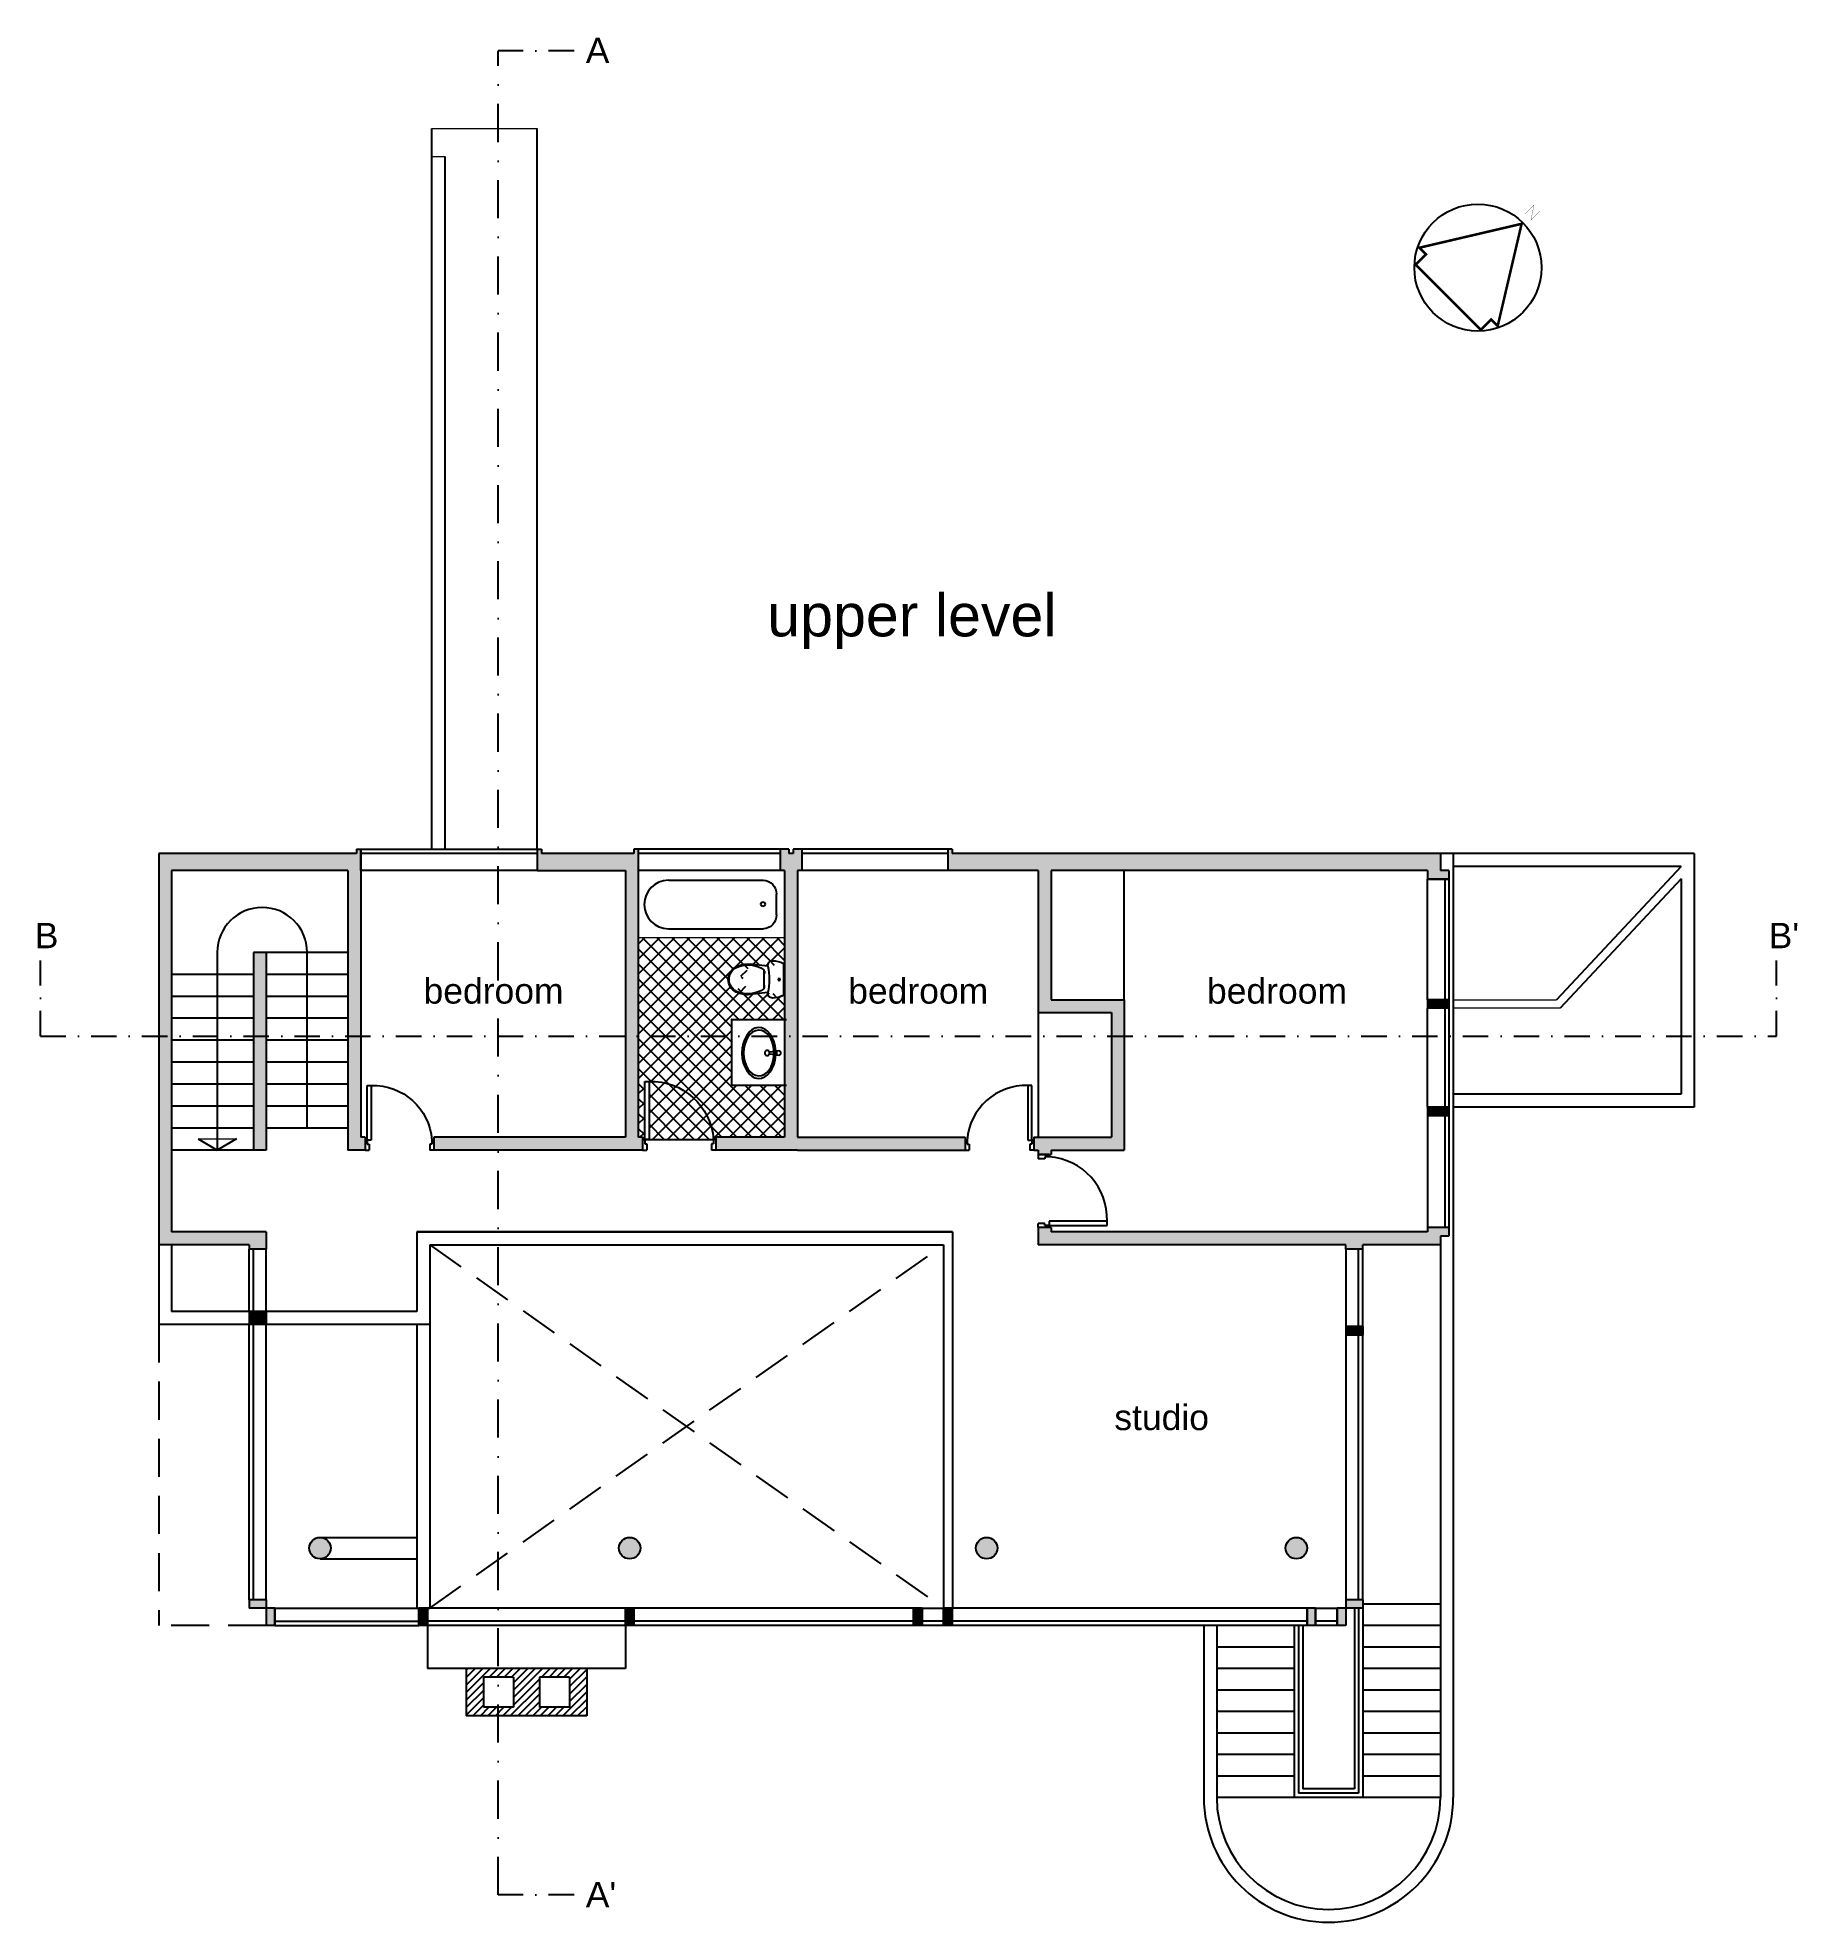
# Model space of a CAD drawing. Header units: millimetres. Extents: x -1430 to 19354, y 420 to 22678.
import ezdxf

# ---------------------------------------------------------------- set-up
doc = ezdxf.new("R2010")
doc.units = ezdxf.units.MM
doc.header["$LTSCALE"] = 30
doc.linetypes.add('ceco.net dash', pattern=[0.75, 0.5, -0.25])
doc.linetypes.add('ceco.net dash-dot', pattern=[1, 0.5, -0.25, 0, -0.25])
for name, color, linetype in [('ceco.net 441 Smith House upper level', 7, 'Continuous'), ('ceco.net Smith House glasses', 151, 'Continuous'), ('ceco.net Smith House hatches', 255, 'Continuous'), ('ceco.net Smith House section lines', 255, 'ceco.net dash-dot'), ('ceco.net Smith House text', 7, 'Continuous')]:
    doc.layers.add(name, color=color, linetype=linetype)
doc.styles.add('ceco.net', font='arial.ttf', dxfattribs={"height": 300})

msp = doc.modelspace()

# ---------------------------------------------------------------- texts
at = {"layer": 'ceco.net Smith House section lines', "ltscale": 30, "char_height": 300, "width": 378.9155426621437, "attachment_point": 1, "style": 'ceco.net'}
for s, insert in [('A', (5044.033686819021, 22677.96048062108)), ('B', (-1464.207032618579, 12223.97501896694)), ("B'", (19015.93894708389, 12223.97501896694)), ("A'", (5044.033686819021, 897.0566511638463))]:
    msp.add_mtext(s, dxfattribs=dict(at, insert=insert))
at = {"layer": 'ceco.net Smith House text', "ltscale": 30, "style": 'ceco.net'}
for s, insert, char_height, width, attachment_point in [('upper level', (7187.477704795543, 16107.16035931371), 500, 4195.78792309761, 1), ('bedroom', (3954.594599964563, 11569.97193844058), 300, 2163.260346755385, 2), ('bedroom', (8970.789963158313, 11569.97193844058), 300, 2163.260346755385, 2), ('bedroom', (13208.41769166524, 11569.97193844058), 300, 2163.260346755385, 2), ('studio', (11846.16090725595, 6532.838382391259), 300, 2728.085107833147, 2)]:
    msp.add_mtext(s, dxfattribs=dict(at, insert=insert, char_height=char_height, width=width, attachment_point=attachment_point))

# ---------------------------------------------------------------- hatches: boundary and pattern name
at = {"layer": 'ceco.net 441 Smith House upper level', "ltscale": 30}
for points in [[(1270.000000002328, 8573.097528647631), (152.3999999933876, 8573.097528645769), (152.3999999933876, 12840.29752855562), (2235.199999617878, 12840.29752855562), (2235.199999602977, 9538.297528553754), (2438.3999141776, 9538.297528553754), (2438.3999141776, 9657.82700201869), (2438.400000008289, 9690.69752855599), (2387.599999996368, 9690.697528552264), (2387.599999996368, 12840.29752855375), (2387.599999236409, 13094.29752855562), (2336.799999597017, 13094.29752855375), (2336.799999611918, 13043.49752864614), (2.328306436538696e-09, 13043.49752864614), (2.328306436538696e-09, 8420.697528554127), (1066.799999611918, 8420.697528554127), (1066.79999964172, 8369.897528551519), (1270.000000002328, 8369.897528553382)], [(5664.199999617878, 13094.29752855189), (5613.399999993388, 13094.29752855375), (5613.399999993388, 13043.497528648), (4521.199999617878, 13043.49752864614), (4521.199999617878, 13094.29752855189), (4470.399999993388, 13094.29752855748), (4470.400000008289, 12840.29752855375), (5511.799999626819, 12840.29752855375), (5511.799999626819, 9690.697528552264), (3251.199999617878, 9690.697528554127), (3251.199999617878, 9538.297528555617), (5715.000000017229, 9538.297528555617), (5714.999999987427, 9690.697528554127), (5664.199999617878, 9690.697528554127)], [(7391.399999993387, 9690.697528554125), (6578.599999996368, 9690.697528554125), (6578.599999996368, 9538.297528553754), (7543.799999626819, 9538.297528553754), (9525.000000002328, 9538.297528553756), (9525.000000002326, 9690.697528554127), (7543.799999626818, 9690.697528554125), (7543.799999626818, 12840.29752855375), (7594.599999996368, 12840.29752855376), (7594.599999996368, 13094.29752855375), (7493.000000002328, 13094.29752855375), (7493.000000002328, 13043.497528648), (7442.199999617879, 13043.497528648), (7442.199999617879, 13094.29752855375), (7340.599999996367, 13094.29752855375), (7340.599999996369, 12840.29752855375), (7391.399999993387, 12840.29752855375)], [(15138.39999999339, 13043.497528648), (9372.599999981467, 13043.49752864614), (9372.600000011269, 13094.29752855189), (9321.799999626819, 13094.29752855189), (9321.799999611918, 12840.29752855375), (10388.59999999637, 12840.29752855375), (10388.60000001127, 11163.89752855338), (11252.19999961788, 11163.89752855524), (11252.19999961788, 9690.69752855599), (10337.79999962682, 9690.697528554127), (10337.79999962682, 9538.297528553754), (10388.59999999637, 9538.297528551891), (10388.59999999637, 9487.497594369575), (10515.60003526742, 9487.497594371438), (10541.00000001723, 9487.497528648004), (10541.00000000233, 9538.297528555617), (11404.59999999637, 9538.297528553754), (11404.59999999637, 11316.29752855375), (10540.99999998743, 11316.29752855375), (10541.00000000233, 12840.29752855375), (14986.00000000233, 12840.29752855562), (14986.00000000233, 12738.69752855599), (15240.00000000233, 12738.69752855413), (15240.00000000233, 12840.29752855375), (15138.39999997849, 12840.29752855375)], [(1117.599999996368, 9538.297528553754), (1270.000000002328, 9538.297528553754), (1270.000000002328, 11875.09752864763), (1117.599999996368, 11875.09752864763)], [(15240.00000001723, 11316.29752855375), (14986.00000000233, 11316.29752855562), (14986.00000000233, 11214.69752855599), (15240.00000000233, 11214.69752855413)], [(15240.00000000233, 10046.29752855375), (14986.00000000233, 10046.29752855375), (14986.00000000233, 9944.697528554127), (15240.00000000233, 9944.697528554127)], [(14020.79999962682, 8420.697528554127), (14020.79999962682, 8369.89752855338), (14224.00000000233, 8369.89752855338), (14224.00000000232, 8420.697528554127), (15138.39999999339, 8420.697528554127), (15138.39999999339, 8522.297528553754), (15240.00000000233, 8522.297528553754), (15240.00000000233, 8623.897528553382), (14986.00000000233, 8623.897528553382), (14986.00000000233, 8573.097528647631), (10541.00000000233, 8573.097528647631), (10541.00000000233, 8623.897528553382), (10388.59999999637, 8623.897528553382), (10388.59999999637, 8420.697528554127)], [(1066.799999626819, 7633.297528553753), (1066.799999626819, 7480.897528553381), (1270.000000002328, 7480.897528553382), (1270.000000002328, 7633.297528553754)], [(14224.00000000233, 7455.497528649867), (14020.79999962682, 7455.497528649867), (14020.79999961192, 7353.897528553382), (14223.99999998743, 7353.897528553382)], [(3175.000000002328, 4128.097528649494), (3073.399999993388, 4128.097528651357), (3073.399999993388, 3924.897528553382), (3175.000000002328, 3924.897528551519)], [(5613.399999993388, 4128.097528645769), (5511.799999626819, 4128.097528643906), (5511.799999626819, 3924.897528553382), (5613.399999993388, 3924.897528553382)], [(9017.000000002328, 4128.097528647631), (8915.399999993388, 4128.097528645769), (8915.399999993388, 3924.897528553382), (9017.000000002328, 3924.897528551519)], [(9372.599999996368, 4128.097528647631), (9271.000000002328, 4128.097528647631), (9271.000000002328, 3924.897528553382), (9372.599999996368, 3924.897528553382)]]:
    msp.add_hatch(color=256, dxfattribs=at).paths.add_polyline_path(points)
h = msp.add_hatch(color=256, dxfattribs=at)
h.paths.add_polyline_path([(1270.000000002328, 4229.697528554127), (1066.799999611918, 4229.697528554127), (1066.799999626819, 4128.097528647631), (1270.000000002328, 4128.097528649494)])
h.paths.add_polyline_path([(1371.600000011269, 4128.097528649494), (1270.000000002328, 4128.097528647631), (1270.000000002328, 3924.897528553382), (1371.599999996368, 3924.897528553382)])
h.paths.add_polyline_path([(1778.000000002328, 4839.297528553754, 1), (2032.000000002328, 4839.297528553754, 1)])
h.paths.add_polyline_path([(5435.599999996368, 4839.297528553754, 1), (5689.599999996368, 4839.297528553754, 1)])
h = msp.add_hatch(color=256, dxfattribs=at)
h.paths.add_polyline_path([(9906.000000002328, 4839.297528553754, 1), (9652.000000002328, 4839.297528553754, 1)])
h.paths.add_polyline_path([(13309.59999999637, 4839.297528553754, 1), (13563.59999999637, 4839.297528553754, 1)])
h = msp.add_hatch(color=256, dxfattribs=at)
h.paths.add_polyline_path([(13665.19999961788, 4128.097528649494), (13563.59999999637, 4128.097528647631), (13563.59999999637, 3924.897528551519), (13665.19999963278, 3924.897528555244)])
h.paths.add_polyline_path([(14020.79999962682, 4128.097528647631), (13919.19999960298, 4128.097528645769), (13919.19999961788, 3924.897528553382), (14020.79999962682, 3924.897528553382)])
h.paths.add_polyline_path([(14224.00000000233, 4229.697528554127), (14020.79999962682, 4229.697528554127), (14020.79999961192, 4128.097528645769), (14224.00000000233, 4128.097528647631)])
at = {"layer": 'ceco.net 441 Smith House upper level'}
h = msp.add_hatch(dxfattribs=at)
h.set_pattern_fill('ANSI31', color=256, scale=500, style=0)
h.set_pattern_definition([(45, (70706238.90841341, 15255751.61175616), (-44.19417382415921, 44.19417382415922), [])])
h.paths.add_polyline_path([(5054.599999996368, 2858.097528647632), (5054.599999996368, 3416.897528553382), (3632.199999617878, 3416.897528553381), (3632.199999617878, 2858.097528647632)])
h.paths.add_polyline_path([(4495.799999626819, 3315.297528553755), (4851.399999993388, 3315.297528553754), (4851.399999993388, 2959.697528554126), (4495.799999626818, 2959.697528554126)], flags=16)
h.paths.add_polyline_path([(4191.000000002328, 2959.697528554127), (3835.399999993387, 2959.697528554127), (3835.399999993388, 3315.297528553754), (4191.000000002328, 3315.297528553754)], flags=16)
at = {"layer": 'ceco.net Smith House hatches', "ltscale": 30}
h = msp.add_hatch(dxfattribs=at)
h.set_pattern_fill('ANSI37', color=256, scale=1000, style=0)
h.set_pattern_definition([(45, (70706238.90841341, 15255751.61175616), (-88.38834764831843, 88.38834764831844), []), (135, (70706238.90841341, 15255751.61175616), (-88.38834764831844, -88.38834764831843), [])])
h.paths.add_polyline_path([(7391.399999978486, 12045.44773549028), (5664.199999617878, 12045.44773549028), (5664.199999617878, 9690.69752855599), (5715.000000017229, 9690.697528554127), (5715.000000017229, 9665.297512015328), (5740.400022970978, 9665.297512015328), (5740.400022970978, 10351.09751197696), (5791.200022967998, 10351.09751197509), (5791.200022967998, 9665.29751201719), (6553.200022923294, 9665.297512015328), (6578.600000011269, 9665.29751201719), (6578.599999996368, 9690.697528554127), (7391.399999993388, 9690.69752855599), (7391.399999993388, 10305.56275530718), (6773.392812761012, 10305.56275530905, -0.4142135623730951), (6763.392812761012, 10315.56275530905), (6763.392812761012, 11073.80035745725, -0.4142135623730951), (6773.392812761012, 11083.80035745725), (7391.399999993388, 11083.80035745539)])
edge = h.paths.add_edge_path(flags=16)
edge.add_ellipse((6894.038846957032, 11555.83761934005), major_axis=(4.380234523522835e-11, 166.8935919452861), ratio=0.9963002114165121, start_angle=26.37477966649931, end_angle=153.6254143287667)
edge.add_ellipse((6952.904576482717, 11436.69701891206), major_axis=(1.236522482398019e-09, 299.8816473324159), ratio=0.9963002114165264, start_angle=353.8833848394845, end_angle=386.3761102016435)
edge.add_line((6984.922593923751, 11734.85379451141), (7196.367448809091, 11712.11333606765))
edge.add_ellipse((7248.256390395109, 11722.69275099598), major_axis=(8.736645885651009e-11, -53.1452438544157), ratio=0.9963002114165447, start_angle=180.0020358900258, end_angle=281.48177781352797, ccw=False)
edge.add_ellipse((7248.256879942957, 11488.5175218489), major_axis=(1.370316402373891e-09, 287.3204729787576), ratio=0.9963002114164333, start_angle=333.10156190421424, end_angle=360.00047456055364, ccw=False)
edge.add_line((7377.762726026122, 11744.7527534347), (7377.762726026122, 11366.92323620431))
edge.add_ellipse((7248.256879942957, 11623.15846779011), major_axis=(1.347894706743541e-09, -287.3204729787614), ratio=0.9963002114164282, start_angle=359.9995254394509, end_angle=386.89843809579, ccw=False)
edge.add_ellipse((7248.256390395109, 11388.98323862813), major_axis=(8.756056089071252e-11, 53.1452438544157), ratio=0.9963002114165446, start_angle=78.51822218647231, end_angle=179.9979641099744, ccw=False)
edge.add_line((7196.367448809091, 11399.56265356578), (6984.739469619934, 11376.8025004901))
edge.add_ellipse((6952.904576482717, 11674.97694773041), major_axis=(1.226904077531574e-09, -299.8816473324158), ratio=0.9963002114165255, start_angle=333.62388979835833, end_angle=366.1166151605174, ccw=False)
edge = h.paths.add_edge_path(flags=0)
edge.add_ellipse((6429.956845524255, 11555.83900873922), major_axis=(1.665510972785721e-10, -784.9701817345413), ratio=0.9963002114164684, start_angle=78.5165005378493, end_angle=90.00005060949594)
edge.add_ellipse((6429.966560842935, 11555.83802822791), major_axis=(1.450144622255284e-10, 784.9604303392097), ratio=0.9963002114164986, start_angle=270.0001221817621, end_angle=281.4836050099694)
edge.add_ellipse((6429.956845524255, 11555.83900873922), major_axis=(1.665510972785721e-10, -784.9701817345413), ratio=0.9963002114164684, start_angle=90.00005060949594, end_angle=101.4832958839161)
edge.add_ellipse((6429.966560842935, 11555.83802822791), major_axis=(1.450144622255284e-10, 784.9604303392097), ratio=0.9963002114164986, start_angle=270.0001221817621, end_angle=281.4836050099694)
edge.add_ellipse((6429.956845524255, 11555.83900873922), major_axis=(1.665510972785721e-10, -784.9701817345413), ratio=0.9963002114164684, start_angle=90.00005060949594, end_angle=101.4832958839161)
edge.add_ellipse((6429.966560842935, 11555.83802822791), major_axis=(1.450144622255284e-10, 784.9604303392097), ratio=0.9963002114164986, start_angle=270.0001221817621, end_angle=281.4836050099694)
edge.add_ellipse((6429.956845524255, 11555.83900873922), major_axis=(1.665510972785721e-10, -784.9701817345413), ratio=0.9963002114164684, start_angle=90.00005060949594, end_angle=101.4832958839161)
edge.add_ellipse((6429.966560842935, 11555.83802822791), major_axis=(1.450144622255284e-10, 784.9604303392097), ratio=0.9963002114164986, start_angle=270.0001221817621, end_angle=281.4836050099694)
edge.add_ellipse((6429.956845524255, 11555.83900873922), major_axis=(1.665510972785721e-10, -784.9701817345413), ratio=0.9963002114164684, start_angle=90.00005060949594, end_angle=101.4832958839161)
edge.add_ellipse((6429.966560842935, 11555.83802822791), major_axis=(1.450144622255284e-10, 784.9604303392097), ratio=0.9963002114164986, start_angle=270.0001221817621, end_angle=281.4836050099694)
edge.add_ellipse((6429.956845524255, 11555.83900873922), major_axis=(1.665510972785721e-10, -784.9701817345413), ratio=0.9963002114164684, start_angle=90.00005060949594, end_angle=101.4832958839161)
edge.add_ellipse((6429.966560842935, 11555.83802822791), major_axis=(1.450144622255284e-10, 784.9604303392097), ratio=0.9963002114164986, start_angle=270.0001221817621, end_angle=281.4836050099694)
edge.add_ellipse((6429.956845524255, 11555.83900873922), major_axis=(1.665510972785721e-10, -784.9701817345413), ratio=0.9963002114164684, start_angle=90.00005060949594, end_angle=101.4832958839161)
edge.add_ellipse((6429.966560842935, 11555.83802822791), major_axis=(1.450144622255284e-10, 784.9604303392097), ratio=0.9963002114164986, start_angle=270.0001221817621, end_angle=281.4836050099694)
edge.add_ellipse((6429.956845524255, 11555.83900873922), major_axis=(1.665510972785721e-10, -784.9701817345413), ratio=0.9963002114164684, start_angle=90.00005060949594, end_angle=101.4832958839161)
edge.add_ellipse((6429.966560842935, 11555.83802822791), major_axis=(1.450144622255284e-10, 784.9604303392097), ratio=0.9963002114164986, start_angle=270.0001221817621, end_angle=281.4836050099694)
edge.add_ellipse((6429.956845524255, 11555.83900873922), major_axis=(1.665510972785721e-10, -784.9701817345413), ratio=0.9963002114164684, start_angle=90.00005060949594, end_angle=101.4832958839161)
edge.add_ellipse((6429.966560842935, 11555.83802822791), major_axis=(1.450144622255284e-10, 784.9604303392097), ratio=0.9963002114164986, start_angle=270.0001221817621, end_angle=281.4836050099694)
edge.add_ellipse((6429.956845524255, 11555.83900873922), major_axis=(1.665510972785721e-10, -784.9701817345413), ratio=0.9963002114164684, start_angle=90.00005060949594, end_angle=101.4832958839161)
edge.add_ellipse((6429.966560842935, 11555.83802822791), major_axis=(1.450144622255284e-10, 784.9604303392097), ratio=0.9963002114164986, start_angle=270.0001221817621, end_angle=281.4836050099694)
edge.add_ellipse((6429.956845524255, 11555.83900873922), major_axis=(1.665510972785721e-10, -784.9701817345413), ratio=0.9963002114164684, start_angle=90.00005060949594, end_angle=101.4832958839161)
edge.add_ellipse((6429.966560842935, 11555.83802822791), major_axis=(1.450144622255284e-10, 784.9604303392097), ratio=0.9963002114164986, start_angle=270.0001221817621, end_angle=281.4836050099694)
edge.add_ellipse((6429.956845524255, 11555.83900873922), major_axis=(1.665510972785721e-10, -784.9701817345413), ratio=0.9963002114164684, start_angle=90.00005060949594, end_angle=101.4832958839161)
edge.add_ellipse((6429.966560842935, 11555.83802822791), major_axis=(1.450144622255284e-10, 784.9604303392097), ratio=0.9963002114164986, start_angle=270.0001221817621, end_angle=281.4836050099694)
edge.add_ellipse((6429.956845524255, 11555.83900873922), major_axis=(1.665510972785721e-10, -784.9701817345413), ratio=0.9963002114164684, start_angle=90.00005060949594, end_angle=101.4832958839161)
edge.add_ellipse((6429.966560842935, 11555.83802822791), major_axis=(1.450144622255284e-10, 784.9604303392097), ratio=0.9963002114164986, start_angle=270.0001221817621, end_angle=281.4836050099694)
edge.add_ellipse((6429.956845524255, 11555.83900873922), major_axis=(1.665510972785721e-10, -784.9701817345413), ratio=0.9963002114164684, start_angle=90.00005060949594, end_angle=101.4832958839161)
edge.add_ellipse((6429.966560842935, 11555.83802822791), major_axis=(1.450144622255284e-10, 784.9604303392097), ratio=0.9963002114164986, start_angle=270.0001221817621, end_angle=281.4836050099694)
edge.add_ellipse((6429.956845524255, 11555.83900873922), major_axis=(1.665510972785721e-10, -784.9701817345413), ratio=0.9963002114164684, start_angle=90.00005060949594, end_angle=101.4832958839161)
edge.add_ellipse((6429.966560842935, 11555.83802822791), major_axis=(1.450144622255284e-10, 784.9604303392097), ratio=0.9963002114164986, start_angle=270.0001221817621, end_angle=281.4836050099694)
edge.add_ellipse((6429.956845524255, 11555.83900873922), major_axis=(1.665510972785721e-10, -784.9701817345413), ratio=0.9963002114164684, start_angle=90.00005060949594, end_angle=101.4832958839161)
edge.add_ellipse((6429.966560842935, 11555.83802822791), major_axis=(1.450144622255284e-10, 784.9604303392097), ratio=0.9963002114164986, start_angle=270.0001221817621, end_angle=281.4836050099694)
edge.add_ellipse((6429.956845524255, 11555.83900873922), major_axis=(1.665510972785721e-10, -784.9701817345413), ratio=0.9963002114164684, start_angle=90.00005060949594, end_angle=101.4832958839161)
edge.add_ellipse((6429.966560842935, 11555.83802822791), major_axis=(1.450144622255284e-10, 784.9604303392097), ratio=0.9963002114164986, start_angle=270.0001221817621, end_angle=281.4836050099694)
edge.add_ellipse((6429.956845524255, 11555.83900873922), major_axis=(1.665510972785721e-10, -784.9701817345413), ratio=0.9963002114164684, start_angle=90.00005060949594, end_angle=101.4832958839161)
edge.add_ellipse((6429.966560842935, 11555.83802822791), major_axis=(1.450144622255284e-10, 784.9604303392097), ratio=0.9963002114164986, start_angle=270.0001221817621, end_angle=281.48360500996944, ccw=False)
edge.add_ellipse((6429.966560842935, 11555.83802822791), major_axis=(1.450144622255284e-10, 784.9604303392097), ratio=0.9963002114164986, start_angle=258.5164289703996, end_angle=270.0001221817621, ccw=False)

# ---------------------------------------------------------------- linework, layer by layer
at = {"layer": 'ceco.net 441 Smith House upper level'}
for p, q in [((3225.799999611918, 13094.29752855189), (3225.799999626819, 21606.02207156271)), ((4470.39999924833, 13094.29752855189), (4470.39999924833, 21606.02207156271)), ((3378.199999245349, 21273.09752864949), (3378.199999245349, 13094.29752855375)), ((2.328306436538696e-09, 13043.497528648), (2.328306436538696e-09, 8420.697528554127)), ((2336.799999611918, 13043.49752864614), (2.328306436538696e-09, 13043.497528648)), ((2336.799999611918, 13094.29752855375), (2336.799999611918, 13043.497528648)), ((4470.399999993388, 13094.29752855375), (4470.399999993388, 12840.29752855562)), ((4521.199999617878, 13094.29752855375), (4521.199999617878, 13043.49752864428)), ((5613.399999993388, 13043.497528648), (4521.199999617878, 13043.49752864428)), ((5664.199999617878, 13094.29752855375), (5613.399999993388, 13094.29752855375)), ((5613.399999993388, 13094.29752855375), (5613.399999993388, 13043.497528648)), ((5664.199999617878, 13094.29752855375), (5664.199999617878, 9690.697528554127)), ((7340.599999996368, 13094.29752855375), (7340.599999996368, 12840.29752855375)), ((7442.199999617878, 13094.29752855375), (7340.599999996368, 13094.29752855375)), ((7442.199999617878, 13094.29752855375), (7442.199999617878, 13043.497528648)), ((7493.000000002328, 13043.497528648), (7442.199999617878, 13043.497528648)), ((7594.599999996368, 13094.29752855375), (7493.000000002328, 13094.29752855375)), ((7493.000000002328, 13094.29752855375), (7493.000000002328, 13043.497528648)), ((7594.599999996368, 13094.29752855375), (7594.599999996368, 12840.29752855375)), ((9372.599999996368, 13094.29752855375), (9321.799999626819, 13094.29752855375)), ((9321.799999626819, 13094.29752855375), (9321.799999626819, 12840.29752855375)), ((9372.599999996368, 13094.29752855375), (9372.599999996368, 13043.497528648)), ((15138.39999999339, 13043.497528648), (9372.599999996368, 13043.497528648)), ((15138.39999999339, 13043.497528648), (15138.39999999339, 12840.29752855375)), ((18135.59999962384, 13043.49752864987), (15138.39999924833, 13043.49752864987)), ((15290.79999962682, 13043.49752864987), (15290.79999962682, 1892.897528553382)), ((18135.59999962384, 13043.49752864987), (18135.59999962384, 10046.29752846062)), ((152.3999999933876, 12840.29752855375), (152.3999999933876, 8573.097528647631)), ((2235.199999617878, 12840.29752855375), (152.3999999933876, 12840.29752855375)), ((2235.199999617878, 12840.29752855375), (2235.199999617878, 9538.297528553754)), ((2387.599999996368, 12840.29752855375), (2387.599999996368, 9690.697528554127)), ((5511.799999626819, 12840.29752855375), (5511.799999626819, 9690.697528554127)), ((7365.999999987427, 12840.29752855375), (5664.199999617878, 12840.29752855562)), ((6020.077882262412, 12726.03430614248), (7141.945324765984, 12726.03430614248)), ((7141.945324765984, 12726.03430614248), (7172.271726357285, 12722.87171689048)), ((7172.271726357285, 12722.87171689048), (7201.432701321784, 12713.5054856576)), ((7201.432701321784, 12713.5054856576), (7228.307609783951, 12698.29555146769)), ((7228.307609783951, 12698.29555146769), (7251.863664063159, 12677.82642355934)), ((7391.399999993388, 12840.29752855375), (7340.599999996368, 12840.29752855375)), ((7391.399999993388, 12840.29752855375), (7391.399999993388, 9690.697528554127)), ((7543.799999626819, 12840.29752855375), (7543.799999626819, 9690.697528554127)), ((7594.599999996368, 12840.29752855375), (7543.799999626819, 12840.29752855375)), ((10388.59999999637, 12840.29752855375), (9321.799999626819, 12840.29752855375)), ((10388.59999999637, 12840.29752855375), (10388.59999999637, 11163.89752855338)), ((14986.00000000233, 12840.29752855375), (10541.00000000233, 12840.29752855375)), ((10541.00000000233, 12840.29752855375), (10541.00000000233, 11316.29752855375)), ((11404.59999999637, 11316.29752855375), (11404.59999999637, 12840.29752855375)), ((14986.00000000233, 12840.29752855375), (14986.00000000233, 12738.69752855413)), ((15240.00000000233, 12738.69752855413), (14986.00000000233, 12738.69752855413)), ((15240.00000000233, 12840.29752855375), (15138.39999999339, 12840.29752855375)), ((15240.00000000233, 12840.29752855375), (15240.00000000233, 12738.69752855413)), ((17983.19999963278, 12891.0975285545), (15290.79999962682, 12891.0975285545)), ((17983.19999963278, 12891.0975285545), (16509.99999925727, 11316.29752855375)), ((17983.19999963278, 12743.25452766754), (16553.25958073372, 11214.69752855226)), ((17983.19999963278, 12743.25452766754), (17983.19999963278, 10198.69752855413)), ((7118.711468311492, 12463.19600287452), (7137.031190800015, 12471.23064965382)), ((7137.031190800015, 12471.23064965382), (7155.350913288537, 12463.19600287452)), ((7251.863664063159, 12677.82642355934), (7271.19561819965, 12652.88471903279)), ((7271.19561819965, 12652.88471903279), (7285.560556041542, 12624.42893360928)), ((7285.560556041542, 12624.42893360928), (7294.406441094819, 12593.55260715261)), ((7294.406441094819, 12593.55260715261), (7297.393330948893, 12561.44229960814)), ((7297.393330948893, 12319.1275469549), (7297.393330948893, 12561.44229960814)), ((7111.123190807644, 12443.79864964262), (7118.711468311492, 12463.19600287452)), ((7118.711468311492, 12424.40129642561), (7111.123190807644, 12443.79864964262)), ((7137.031190800015, 12416.36664964631), (7118.711468311492, 12424.40129642561)), ((7155.350913288537, 12424.40129642561), (7137.031190800015, 12416.36664964631)), ((7155.350913288537, 12463.19600287452), (7162.939190807287, 12443.79864964262)), ((7162.939190807287, 12443.79864964262), (7155.350913288537, 12424.40129642561)), ((7285.560556041542, 12256.14091293886), (7271.19561819965, 12227.68512751535)), ((7294.406441094819, 12287.01723939553), (7285.560556041542, 12256.14091293886)), ((7297.393330948893, 12319.1275469549), (7294.406441094819, 12287.01723939553)), ((6020.077882262412, 12154.53554040566), (7141.945324765984, 12154.53554040566)), ((7172.271726357285, 12157.69812965766), (7141.945324765984, 12154.53554040566)), ((7201.432701321784, 12167.06436089054), (7172.271726357285, 12157.69812965766)), ((7228.307609783951, 12182.27429508045), (7201.432701321784, 12167.06436089054)), ((7251.863664063159, 12202.7434229888), (7228.307609783951, 12182.27429508045)), ((7271.19561819965, 12227.68512751535), (7251.863664063159, 12202.7434229888)), ((691.7770915501751, 11875.09752864577), (691.7770915650763, 9538.297528551891)), ((1117.599999996368, 11875.09752864763), (1117.599999996368, 9538.297528553754)), ((1270.000000002328, 11875.09752864763), (1117.599999996368, 11875.09752864763)), ((1270.000000002328, 11875.09752864763), (1270.000000002328, 9538.297528553754)), ((2235.199999617878, 11875.04672863893), (1270.000000002328, 11875.04672863893)), ((1752.599999817554, 9797.93632862717), (1752.599999817554, 11875.09752864763)), ((1117.599999996368, 11615.40792856738), (152.3999999933876, 11615.40792856738)), ((2235.199999617878, 11615.40792856738), (1270.000000002328, 11615.40792856738)), ((7153.592690127436, 11654.94329269789), (7147.018772529904, 11654.94329269789)), ((7153.592690127436, 11625.04433033429), (7147.018772529904, 11625.04433033429)), ((7153.592690127436, 11654.94329269789), (7153.592690127436, 11625.04433033429)), ((1117.599999996368, 11355.76912858896), (152.3999999933876, 11355.76912858896)), ((2235.199999617878, 11355.76912858896), (1270.000000002328, 11355.76912858896)), ((7153.592690127436, 11486.62963630818), (7147.018772529904, 11486.62963630818)), ((7153.592690127436, 11456.73067392968), (7147.018772529904, 11456.73067392968)), ((7153.592690127436, 11456.73067392968), (7153.592690127436, 11486.62963630818)), ((10388.59999999637, 11163.89752855338), (10388.59999999637, 9690.697528554127)), ((10388.59999999637, 11163.89752855338), (11252.19999961788, 11163.89752855338)), ((10541.00000000233, 11316.29752855375), (11404.59999999637, 11316.29752855375)), ((11252.19999961788, 11163.89752855338), (11252.19999961788, 9690.697528554127)), ((11404.59999999637, 11316.29752855375), (11404.59999999637, 9538.297528553754)), ((15240.00000000233, 11316.29752855375), (14986.00000000233, 11316.29752855375)), ((14986.00000000233, 11316.29752855375), (14986.00000000233, 11214.69752855413)), ((15240.00000000233, 11214.69752855413), (14986.00000000233, 11214.69752855413)), ((15240.00000000233, 11316.29752855375), (15240.00000000233, 11214.69752855413)), ((1117.599999996368, 11096.13032861054), (152.3999999933876, 11096.13032861054)), ((2235.199999617878, 11096.13032861054), (1270.000000002328, 11096.13032861054)), ((1117.599999996368, 10836.49152853899), (152.3999999933876, 10836.49152853899)), ((2235.199999617878, 10836.49152853899), (1270.000000002328, 10836.49152853899)), ((1117.599999996368, 10576.85272856057), (152.3999999933876, 10576.85272856057)), ((2235.199999617878, 10576.85272856057), (1270.000000002328, 10576.85272856057)), ((1117.599999996368, 10317.21392858215), (152.3999999933876, 10317.21392858215)), ((2235.199999617878, 10317.21392858215), (1270.000000002328, 10317.21392858215)), ((2462.30579652125, 10303.28582539782), (2510.117561223451, 10303.28582539782)), ((2462.30579652125, 9657.82700201869), (2462.30579652125, 10303.28582539782)), ((2510.117561223451, 10303.28582539782), (2510.117561223451, 9657.82700201869)), ((5740.400022970978, 10351.09751197509), (5791.200022967998, 10351.09751197509)), ((5740.400022970978, 9665.297512015328), (5740.400022970978, 10351.09751197509)), ((5791.200022967998, 10351.09751197509), (5791.200022967998, 9665.297512015328)), ((10266.08243838185, 10303.28582539782), (10266.08243838185, 9657.82700201869)), ((10313.89420308406, 10303.28582539782), (10266.08243838185, 10303.28582539782)), ((10313.89420308406, 9657.82700201869), (10313.89420308406, 10303.28582539782)), ((1117.599999996368, 10057.57512860373), (152.3999999933876, 10057.57512860373)), ((2235.199999617878, 10057.57512860373), (1270.000000002328, 10057.57512860373)), ((15240.00000000233, 10046.29752855375), (14986.00000000233, 10046.29752855375)), ((14986.00000000233, 10046.29752855375), (14986.00000000233, 9944.697528554127)), ((15240.00000000233, 10046.29752855375), (15240.00000000233, 9944.697528554127)), ((17983.19999963278, 10198.69752855413), (15290.79999962682, 10198.69752855413)), ((18135.59999962384, 10046.29752846062), (15290.79999962682, 10046.29752846062)), ((1117.599999996368, 9797.936328625306), (152.3999999933876, 9797.936328625306)), ((2235.199999617878, 9797.936328625306), (1270.000000002328, 9797.936328625306)), ((15240.00000000233, 9944.697528554127), (14986.00000000233, 9944.697528554127)), ((466.4563425355591, 9674.365870866925), (691.7770915501751, 9538.297528561205)), ((917.0978405647911, 9674.365870866925), (691.7770915501751, 9538.297528561205)), ((2438.399999993388, 9690.697528554127), (2387.599999996368, 9690.697528554127)), ((2438.3999141776, 9657.82700201869), (2438.3999141776, 9538.297590281814)), ((2438.3999141776, 9657.82700201869), (2462.30579652125, 9657.82700201869)), ((2438.399999993388, 9690.697528554127), (2438.399999993388, 9538.297528553754)), ((2510.117561223451, 9657.82700201869), (2462.30579652125, 9657.82700201869)), ((2462.30579652125, 9657.82700201869), (2462.30579652125, 9610.01523732394)), ((2462.30579652125, 9610.01523732394), (2486.211678879801, 9610.01523732394)), ((2486.211678879801, 9610.01523732394), (2486.211678879801, 9538.297590281814)), ((3227.294031637255, 9610.01523732394), (3203.388149293605, 9610.01523732394)), ((3203.388149293605, 9610.01523732394), (3203.388149293605, 9538.297590281814)), ((3227.294031637255, 9657.82700201869), (3227.294031637255, 9610.01523732394)), ((3251.199913995806, 9657.82700201869), (3227.294031637255, 9657.82700201869)), ((3251.199913995806, 9657.82700201869), (3251.199913995806, 9538.297590281814)), ((5511.799999626819, 9690.697528554127), (3251.199999617878, 9690.697528554127)), ((3251.199999617878, 9690.697528554127), (3251.199999617878, 9538.297528553754)), ((5715.000000002328, 9690.697528554127), (5664.199999617878, 9690.697528554127)), ((5715.000000002328, 9690.697528554127), (5715.000000002328, 9538.297528553754)), ((5715.000022965018, 9665.297512015328), (5715.000022965018, 9538.297512022778)), ((5715.000022965018, 9665.297512015328), (5740.400022970978, 9665.297512015328)), ((5791.200022967998, 9665.297512015328), (5740.400022970978, 9665.297512015328)), ((5740.400022970978, 9665.297512015328), (5740.400022970978, 9614.497512018308)), ((5740.400022970978, 9614.497512018308), (5765.800022962037, 9614.497512018308)), ((5765.800022962037, 9614.497512018308), (5765.800022962037, 9538.297512022778)), ((6553.200022923294, 9614.497512018308), (6527.800022917334, 9614.497512018308)), ((6527.800022917334, 9614.497512018308), (6527.800022917334, 9538.297512022778)), ((6553.200022923294, 9665.297512015328), (6553.200022923294, 9614.497512018308)), ((6578.600022914354, 9665.297512015328), (6553.200022923294, 9665.297512015328)), ((6578.599999996368, 9690.697528554127), (6578.599999996368, 9538.297528553754)), ((7391.399999993388, 9690.697528554127), (6578.599999996368, 9690.697528554127)), ((6578.600022914354, 9665.297512015328), (6578.600022914354, 9538.297512022778)), ((7543.799999626819, 9690.697528554127), (9525.000000002328, 9690.697528554127)), ((9525.000000002328, 9690.697528554127), (9525.000000002328, 9538.297528553754)), ((9525.0000856095, 9657.82700201869), (9525.0000856095, 9538.297590281814)), ((9525.0000856095, 9657.82700201869), (9548.90596796805, 9657.82700201869)), ((9548.90596796805, 9657.82700201869), (9548.90596796805, 9610.01523732394)), ((9548.90596796805, 9610.01523732394), (9572.8118503117, 9610.01523732394)), ((9572.8118503117, 9610.01523732394), (9572.8118503117, 9538.297590281814)), ((10266.08243838185, 9657.82700201869), (10313.89420308406, 9657.82700201869)), ((10313.89420308406, 9610.01523732394), (10289.9883207255, 9610.01523732394)), ((10289.9883207255, 9610.01523732394), (10289.9883207255, 9538.297590281814)), ((10313.89420308406, 9657.82700201869), (10313.89420308406, 9610.01523732394)), ((10337.80008542771, 9657.82700201869), (10313.89420308406, 9657.82700201869)), ((10337.79999962682, 9690.697528554127), (11252.19999961788, 9690.697528554127)), ((10337.79999962682, 9690.697528554127), (10337.79999962682, 9538.297528553754)), ((10337.80008542771, 9657.82700201869), (10337.80008542771, 9538.297590281814)), ((1117.599999996368, 9538.297528553754), (152.3999999933876, 9538.297528553754)), ((1270.000000002328, 9538.297528553754), (1117.599999996368, 9538.297528553754)), ((2438.399999993388, 9538.297528553754), (2235.199999617878, 9538.297528553754)), ((2438.3999141776, 9538.297590281814), (2486.211678879801, 9538.297590281814)), ((3251.199913995806, 9538.297590281814), (3203.388149293605, 9538.297590281814)), ((5715.000000002328, 9538.297528553754), (3251.199999617878, 9538.297528553754)), ((5715.000022965018, 9538.297512022778), (5765.800022962037, 9538.297512022778)), ((6578.600022914354, 9538.297512022778), (6527.800022917334, 9538.297512022778)), ((7543.799999626819, 9538.297528553754), (6578.599999996368, 9538.297528553754)), ((7543.799999626819, 9538.297528553754), (9525.000000002328, 9538.297528553754)), ((9525.0000856095, 9538.297590281814), (9572.8118503117, 9538.297590281814)), ((10337.80008542771, 9538.297590281814), (10289.9883207255, 9538.297590281814)), ((10337.79999962682, 9538.297528553754), (10388.59999999637, 9538.297528553754)), ((10388.59999999637, 9538.297528553754), (10388.59999999637, 9487.497528648004)), ((10388.60003523761, 9487.497594371438), (10388.60003523761, 9436.697594374418)), ((10515.60003526742, 9487.497594371438), (10388.60003523761, 9487.497594371438)), ((10388.59999999637, 9487.497528648004), (10541.00000000233, 9487.497528648004)), ((10464.8000352555, 9436.697594374418), (10388.60003523761, 9436.697594374418)), ((10464.8000352555, 9462.097594372928), (10464.8000352555, 9436.697594374418)), ((10515.60003526742, 9462.097594372928), (10464.8000352555, 9462.097594372928)), ((10515.60003526742, 9487.497594371438), (10515.60003526742, 9462.097594372928)), ((10541.00000000233, 9538.297528553754), (11404.59999999637, 9538.297528553754)), ((10541.00000000233, 9538.297528553754), (10541.00000000233, 9487.497528648004)), ((10515.60003526742, 8700.097594417632), (10515.60003526742, 8649.297594420612)), ((11201.40003542835, 8700.097594417632), (10515.60003526742, 8700.097594417632)), ((11201.40003542835, 8649.297594420612), (11201.40003542835, 8700.097594417632)), ((1270.000000002328, 8573.097528647631), (152.3999999933876, 8573.097528647631)), ((1270.000000002328, 8573.097528647631), (1270.000000002328, 8369.897528553382)), ((3048.000000002328, 8573.097528647631), (3048.000000002328, 7633.297528553754)), ((9374.369445192162, 8573.097528649494), (3048.000000002328, 8573.097528647631)), ((9374.369445192162, 8573.097528647631), (9374.369445192162, 4128.097528647631)), ((10388.60003523761, 8623.897594422102), (10388.60003523761, 8674.697594419122)), ((10464.8000352555, 8674.697594419122), (10388.60003523761, 8674.697594419122)), ((10515.60003526742, 8623.897594422102), (10388.60003523761, 8623.897594422102)), ((10541.00000000233, 8623.897528553382), (10388.59999999637, 8623.897528553382)), ((10388.59999999637, 8623.897528553382), (10388.59999999637, 8420.697528554127)), ((10464.8000352555, 8649.297594420612), (10464.8000352555, 8674.697594419122)), ((10515.60003526742, 8649.297594420612), (10464.8000352555, 8649.297594420612)), ((10515.60003526742, 8623.897594422102), (10515.60003526742, 8649.297594420612)), ((10515.60003526742, 8649.297594420612), (11201.40003542835, 8649.297594420612)), ((10541.00000000233, 8623.897528553382), (10541.00000000233, 8573.097528647631)), ((14986.00000000233, 8573.097528647631), (10541.00000000233, 8573.097528647631)), ((15240.00000000233, 8623.897528553382), (14986.00000000233, 8623.897528553382)), ((14986.00000000233, 8623.897528553382), (14986.00000000233, 8573.097528647631)), ((15240.00000000233, 8522.297528553754), (15138.39999999339, 8522.297528553754)), ((15138.39999999339, 8522.297528553754), (15138.39999999339, 8420.697528554127)), ((15240.00000000233, 8623.897528553382), (15240.00000000233, 8522.297528553754)), ((2.328306436538696e-09, 8420.697528554127), (2.328306436538696e-09, 7480.897528553382)), ((1066.799999626819, 8420.697528554127), (2.328306436538696e-09, 8420.697528554127)), ((152.3999999933876, 8420.697528554127), (152.3999999933876, 7633.297528553754)), ((1066.799999626819, 8420.697528554127), (1066.799999626819, 8369.897528553382)), ((1270.000000002328, 8369.897528553382), (1066.799999626819, 8369.897528553382)), ((3200.399999993388, 8420.697528550401), (3200.399999993388, 7480.897528553382)), ((9271.000000002328, 8420.697528554127), (9271.000000002328, 4128.097528647631)), ((14020.79999962682, 8420.697528554127), (10388.59999999637, 8420.697528554127)), ((14020.79999962682, 8369.897528553382), (14020.79999962682, 8420.697528554127)), ((14224.00000000233, 8369.897528553382), (14020.79999962682, 8369.897528553382)), ((15138.39999999339, 8420.697528554127), (14224.00000000233, 8420.697528554127)), ((14224.00000000233, 8369.897528553382), (14224.00000000233, 8420.697528554127)), ((15138.39999999339, 8420.697528554127), (15138.39999999339, 1892.897528553382)), ((3048.000000002328, 7633.297528553754), (152.3999999933876, 7633.297528553754)), ((1066.799999626819, 7633.297528553754), (1066.799999626819, 7480.897528553382)), ((1270.000000002328, 7633.297528553754), (1066.799999626819, 7633.297528553754)), ((1270.000000002328, 7633.297528553754), (1270.000000002328, 7480.897528553382)), ((3200.399999993388, 7480.897528553382), (2.328306436538696e-09, 7480.897528553382)), ((1270.000000002328, 7480.897528553382), (1066.799999626819, 7480.897528553382)), ((3048.000000002328, 7480.897528553382), (3048.000000002328, 4128.097528647631)), ((3200.399999993388, 7480.897528553382), (3200.399999993388, 4128.097528647631)), ((14020.79999962682, 7455.497528648004), (14020.79999962682, 7353.897528553382)), ((14224.00000000233, 7455.497528648004), (14020.79999962682, 7455.497528648004)), ((14224.00000000233, 7353.897528553382), (14020.79999962682, 7353.897528553382)), ((14224.00000000233, 7455.497528648004), (14224.00000000233, 7353.897528553382)), ((1905.000000002328, 4966.297528553754), (3048.000000002328, 4966.297528553754)), ((1905.000000002328, 4712.297528553754), (3048.000000002328, 4712.297528553754)), ((1270.000000002328, 4229.697528554127), (1066.799999626819, 4229.697528554127)), ((1066.799999626819, 4229.697528554127), (1066.799999626819, 4128.097528647631)), ((1270.000000002328, 4229.697528554127), (1270.000000002328, 3924.897528553382)), ((14224.00000000233, 4229.697528554127), (14020.79999962682, 4229.697528554127)), ((14020.79999962682, 4229.697528554127), (14020.79999962682, 3924.897528553382)), ((14224.00000000233, 4229.697528554127), (14224.00000000233, 4128.097528647631)), ((1371.599999996368, 4128.097528647631), (1066.799999626819, 4128.097528647631)), ((1371.599999996368, 4128.097528647631), (1371.599999996368, 3924.897528553382)), ((3175.000000002328, 4128.097528647631), (3073.399999993388, 4128.097528647631)), ((3073.399999993388, 4128.097528647631), (3073.399999993388, 3924.897528553382)), ((3175.000000002328, 4128.097528647631), (3175.000000002328, 3924.897528553382)), ((5511.799999626819, 4128.097528647631), (5511.799999626819, 3924.897528553382)), ((5613.399999993388, 4128.097528647631), (5511.799999626819, 4128.097528647631)), ((5613.399999993388, 4128.097528647631), (5613.399999993388, 3924.897528553382)), ((8915.399999993388, 4128.097528647631), (8915.399999993388, 3924.897528553382)), ((9017.000000002328, 4128.097528647631), (8915.399999993388, 4128.097528647631)), ((9017.000000002328, 4128.097528647631), (9017.000000002328, 3924.897528553382)), ((9271.000000002328, 4128.097528647631), (9271.000000002328, 3924.897528553382)), ((9372.599999996368, 4128.097528647631), (9271.000000002328, 4128.097528647631)), ((9372.599999996368, 4128.097528647631), (9372.599999996368, 3924.897528553382)), ((13665.19999961788, 4128.097528647631), (13563.59999999637, 4128.097528647631)), ((13563.59999999637, 4128.097528647631), (13563.59999999637, 3924.897528553382)), ((13665.19999961788, 4128.097528647631), (13665.19999961788, 3924.897528553382)), ((13919.19999961788, 4128.097528647631), (13919.19999961788, 3924.897528553382)), ((14224.00000000233, 4128.097528647631), (13919.19999961788, 4128.097528647631)), ((14122.39999999339, 4128.097528647631), (14122.39999999339, 1994.497528648004)), ((14173.19999961788, 4128.097528647631), (14173.19999961788, 1943.697528554127)), ((14224.00000000233, 4178.897528553382), (14224.00000000233, 1892.897528553382)), ((15138.39999999339, 4178.897528553382), (14224.00000000233, 4178.897528553382)), ((14224.00000000233, 4128.097528647631), (14224.00000000233, 1892.897528553382)), ((1371.599999996368, 3924.897528553382), (1270.000000002328, 3924.897528553382)), ((3175.000000002328, 3924.897528553382), (3073.399999993388, 3924.897528553382)), ((3175.000000002328, 3924.897528553382), (3175.000000002328, 3416.897528553382)), ((5613.399999993388, 3924.897528553382), (5511.799999626819, 3924.897528553382)), ((5511.799999626819, 3924.897528553382), (5511.799999626819, 3416.897528553382)), ((9017.000000002328, 3924.897528553382), (8915.399999993388, 3924.897528553382)), ((9372.599999996368, 3924.897528553382), (9271.000000002328, 3924.897528553382)), ((12344.39999999339, 3924.897528553382), (12344.39999999339, 1892.897528553382)), ((12496.79999962682, 3924.897528553382), (12344.39999999339, 3924.897528553382)), ((12496.79999962682, 3924.897528553382), (12496.79999962682, 1892.897528553382)), ((13411.19999961788, 3924.897528553382), (13411.19999961788, 1892.897528553382)), ((13411.19999961788, 3924.897528553382), (13411.19999961788, 1892.897528553382)), ((13462.00000000233, 3924.897528553382), (13462.00000000233, 1943.697528554127)), ((13462.00000000233, 3924.897528553382), (13462.00000000233, 1943.697528554127)), ((13512.79999962682, 3924.897528553382), (13512.79999962682, 1994.497528648004)), ((13665.19999961788, 3924.897528553382), (13563.59999999637, 3924.897528553382)), ((14020.79999962682, 3924.897528553382), (13919.19999961788, 3924.897528553382)), ((15138.39999999339, 3924.897528553382), (14224.00000000233, 3924.897528553382)), ((13411.19999961788, 3670.897528553382), (12496.79999962682, 3670.897528553382)), ((15138.39999999339, 3670.897528553382), (14224.00000000233, 3670.897528553382)), ((5511.799999626819, 3416.897528553382), (3175.000000002328, 3416.897528553382)), ((3632.199999617878, 3416.897528553382), (3175.000000002328, 3416.897528553382)), ((3632.199999617878, 3416.897528553382), (3632.199999617878, 2858.097528647631)), ((5054.599999996368, 3416.897528553382), (5054.599999996368, 2858.097528647631)), ((13411.19999961788, 3416.897528553382), (12496.79999962682, 3416.897528553382)), ((15138.39999999339, 3416.897528553382), (14224.00000000233, 3416.897528553382)), ((4191.000000002328, 3315.297528553754), (3835.399999993388, 3315.297528553754)), ((3835.399999993388, 3315.297528553754), (3835.399999993388, 2959.697528554127)), ((4191.000000002328, 3315.297528553754), (4191.000000002328, 2959.697528554127)), ((4851.399999993388, 3315.297528553754), (4495.799999626819, 3315.297528553754)), ((4495.799999626819, 3315.297528553754), (4495.799999626819, 2959.697528554127)), ((4851.399999993388, 3315.297528553754), (4851.399999993388, 2959.697528554127)), ((13411.19999961788, 3162.897528553382), (12496.79999962682, 3162.897528553382)), ((15138.39999999339, 3162.897528553382), (14224.00000000233, 3162.897528553382)), ((4191.000000002328, 2959.697528554127), (3835.399999993388, 2959.697528554127)), ((4851.399999993388, 2959.697528554127), (4495.799999626819, 2959.697528554127)), ((13411.19999961788, 2908.897528553382), (12496.79999962682, 2908.897528553382)), ((15138.39999999339, 2908.897528553382), (14224.00000000233, 2908.897528553382)), ((5054.599999996368, 2858.097528647631), (3632.199999617878, 2858.097528647631)), ((13411.19999961788, 2654.897528553382), (12496.79999962682, 2654.897528553382)), ((15138.39999999339, 2654.897528553382), (14224.00000000233, 2654.897528553382)), ((13411.19999961788, 2400.897528553382), (12496.79999962682, 2400.897528553382)), ((15138.39999999339, 2400.897528553382), (14224.00000000233, 2400.897528553382)), ((13411.19999961788, 2146.897528553382), (12496.79999962682, 2146.897528553382)), ((15138.39999999339, 2146.897528553382), (14224.00000000233, 2146.897528553382)), ((15138.39999999339, 1892.897528553382), (12496.79999962682, 1892.897528553382)), ((14173.19999961788, 1943.697528554127), (13462.00000000233, 1943.697528554127)), ((14122.39999999339, 1994.497528648004), (13512.79999962682, 1994.497528648004))]:
    msp.add_line(p, q, dxfattribs=at)
at = {"layer": 'ceco.net 441 Smith House upper level', "lineweight": 5}
for p, q in [((3225.799999626819, 21606.02207156271), (4470.39999924833, 21606.02207156271)), ((3225.799999626819, 21273.09752864949), (3378.199999245349, 21273.09752864949)), ((7391.399999993388, 12045.44773549028), (5664.199999617878, 12045.44773549028)), ((15290.79999962682, 11316.29752855375), (16509.99999925727, 11316.29752855375)), ((16553.25958073372, 11214.69752855226), (15290.79999962682, 11214.69752855413)), ((466.4563425355591, 9674.365870866925), (917.0978405647911, 9674.365870866925))]:
    msp.add_line(p, q, dxfattribs=at)
at = {"layer": 'ceco.net 441 Smith House upper level', "ltscale": 30}
for p, q in [((2336.799999611918, 13094.29752855375), (2387.599999221507, 13094.29752855189)), ((2387.599999206606, 12840.29752855189), (2387.599999221507, 13094.29752855189)), ((4470.399999993388, 13094.29752855375), (4521.199999617878, 13094.29752855375)), ((4470.399999993388, 12840.29752855375), (5511.799999626819, 12840.29752855375)), ((5740.400022970978, 9665.297512015328), (6553.200022923294, 9665.297512015328)), ((3048.000000002328, 8573.097528647631), (9374.369445192162, 8573.097528647631)), ((3200.399999993388, 8420.697528550401), (9271.000000002328, 8420.697528550401)), ((3048.000000002328, 4128.097528647631), (3200.399999993388, 4128.097528647631))]:
    msp.add_line(p, q, dxfattribs=at)
at = {"layer": 'ceco.net 441 Smith House upper level', "linetype": 'Continuous'}
for p, q in [((7196.367469521705, 11712.11333384179), (6984.739470201079, 11734.87348907255)), ((7147.018772529904, 11668.35155803524), (7147.018772529904, 11443.32240860723)), ((7377.762726026122, 11744.75275342725), (7377.762726026122, 11366.92323619686)), ((7196.367469521705, 11399.56265579723), (6984.739470201079, 11376.80250056647)), ((6763.392812761012, 11073.80035745725), (6763.392812761012, 10315.56275530718)), ((6773.392812761012, 11083.80035745725), (7413.392812761012, 11083.80035745725)), ((7271.926550807897, 10704.05705285817), (7218.992812769953, 10697.42728488892)), ((7323.392812761012, 10711.32728487998), (7281.440002488438, 10707.32728487998)), ((7283.611806827132, 10699.92728488892), (7298.482403891627, 10699.92728488892)), ((7298.482403891627, 10699.92728488892), (7298.482403891627, 10672.72728488594)), ((7218.992812769953, 10675.22728488594), (7271.926550807897, 10668.59751690179)), ((7281.440002488438, 10665.32728487998), (7323.392812761012, 10661.32728487998)), ((7298.482403891627, 10672.72728488594), (7283.611806827132, 10672.72728488594)), ((6773.392812761012, 10305.56275530905), (7413.392812761012, 10305.56275530905))]:
    msp.add_line(p, q, dxfattribs=at)
at = {"layer": 'ceco.net 441 Smith House upper level', "linetype": 'ceco.net dash', "ltscale": 30}
for p, q in [((3200.399999993388, 8420.697528550401), (9271.000000002328, 4128.097528647631)), ((3200.399999993388, 4128.097528647631), (9271.000000002328, 8420.697528550401)), ((2.328306436538696e-09, 7480.897528553382), (-1.257285475730896e-08, 3924.897528555244)), ((1270.000000002328, 3924.897528553382), (-1.257285475730896e-08, 3924.897528555244))]:
    msp.add_line(p, q, dxfattribs=at)
at = {"layer": 'ceco.net 441 Smith House upper level', "lineweight": 0, "const_width": 2.999994}
msp.add_lwpolyline([(16137.9660085761, 20595.98775437102), (16244.01338173682, 20702.03512753919), (16208.61290765041, 20525.3408552818), (16314.66028082604, 20631.38822844997)], dxfattribs=at)
at = {"layer": 'ceco.net 441 Smith House upper level', "const_width": 29.99994}
msp.add_lwpolyline([(15815.34100920195, 19272.00146448985), (16097.93190375203, 20479.71115556732), (14890.22221267456, 20197.12026102468), (14968.02916854853, 20119.31330513582), (14845.94486256177, 19997.2289991416), (15615.44974732632, 19227.7241143845), (15737.53405331308, 19349.80842037871)], close=True, dxfattribs=at)
at = {"layer": 'ceco.net 441 Smith House upper level'}
for centre, radius in [((15581.01011064881, 19962.78936247155), 749.9985), ((1905.000000002328, 4839.297528553754), 127), ((5562.599999996368, 4839.297528553754), 127), ((9779.000000002328, 4839.297528553754), 127), ((13436.59999999637, 4839.297528553754), 127)]:
    msp.add_circle(centre, radius, dxfattribs=at)
for centre, radius, start, end in [((6020.077882262412, 12440.28492327407), 285.7493828667615, 90, 270), ((13817.59999999637, 1892.897528553382), 1473.2, 180, 0), ((13817.59999999637, 1892.897528553382), 1320.8, 180, 0)]:
    msp.add_arc(centre, radius, start, end, dxfattribs=at)
at = {"layer": 'ceco.net 441 Smith House upper level', "ltscale": 30}
msp.add_arc((1222.188545676414, 11875.09752864763), 530.4114541336894, 0, 180, dxfattribs=at)
at = {"layer": 'ceco.net 441 Smith House upper level', "linetype": 'Continuous'}
for centre, start, end in [((6773.392812761012, 11073.80035745725), 90, 180), ((6773.392812761012, 10315.56275530905), 180, 270)]:
    msp.add_arc(centre, 10, start, end, dxfattribs=at)
at = {"layer": 'ceco.net 441 Smith House upper level', "linetype": 'Continuous', "extrusion": (0, 0, -1)}
for centre, major_axis, ratio, start_param, end_param in [((6894.038846957032, 11555.83761934005), (4.380234523522835e-11, 166.8935919452861), 0.9963002114165121, 3.601916012402133, 5.822858562511121), ((6894.049412848894, 11555.83334956132), (2.315705841584878e-10, 158.8577603238589), 0.9963002114165211, 3.601990218596975, 5.822808068495254), ((6952.904576482717, 11436.69701891206), (1.236522482398019e-09, 299.8816473324159), 0.9963002114165264, -0.4603499668875455, 0.1067550736283975), ((6959.452745797578, 11399.91777246259), (1.278403453584646e-10, 327.8711456260231), 0.9963002114164814, -0.4284700497118679, 0.6116227476029845), ((7248.256390395109, 11722.69275099598), (8.736645885651009e-11, -53.1452438544157), 0.9963002114165447, 1.370401499966398, 3.141557120605635), ((6429.966560842935, 11555.83802822791), (1.450144622255284e-10, 784.9604303392097), 0.9963002114164986, 1.370369609372414, 1.771222451148058), ((6429.956845524255, 11555.83900873922), (1.665510972785721e-10, -784.9701817345413), 0.9963002114164684, 4.511967658229642, 4.912813855650217), ((7248.256879942957, 11488.5175218489), (1.370316402373891e-09, 287.3204729787576), 0.9963002114164333, -8.282644161194952e-06, 0.4694663084153352), ((6952.904576482717, 11674.97694773041), (1.226904077531574e-09, -299.8816473324158), 0.9963002114165255, -0.1067550736284304, 0.4603499668875126), ((6959.452745797578, 11711.75619417988), (1.335590554751211e-10, -327.8711456260231), 0.9963002114164814, -0.6116227476029674, 0.4284700497118843), ((7248.256390395109, 11388.98323862813), (8.756056089071252e-11, 53.1452438544157), 0.9963002114165446, 3.141628186573947, 4.912783807213184), ((7248.256879942957, 11623.15846779011), (1.347894706743541e-09, -287.3204729787614), 0.9963002114164282, -0.4694663084154096, 8.282644082147073e-06)]:
    msp.add_ellipse(centre, major_axis=major_axis, ratio=ratio, start_param=start_param, end_param=end_param, dxfattribs=at)
msp.add_ellipse((7328.026304292027, 11555.83799481951), major_axis=(5.438162312919031e-11, 12.18654812461682), ratio=0.9963002114164557, dxfattribs=at)
at = {"layer": 'ceco.net 441 Smith House upper level', "linetype": 'Continuous'}
for centre, major_axis, ratio, start_param, end_param in [((7088.392812761012, 10686.32728487998), (8.958479367107105e-13, 299.9999999999999), 0.6666666666666667, 4.784495998974518, 10.92346726897446), ((7088.392812761012, 10686.32728487998), (9.26167229699157e-13, 270), 0.6666666666666666, 4.776288638191076, 10.93167462975791), ((7187.213342758361, 10686.32728487998), (21.21320343559697, -21.21320343559697), 0.9999999999999487, 7.410337537648727, 13.01001471068484), ((7220.383049445692, 10686.32728487998), (7.910207267979195, 7.910207267979195), 0.9999999999999272, 0.9099959058643128, 3.802393074529462), ((7283.339920925442, 10686.32728487998), (14.90989084570624, -14.90989084570624), 1, 2.928156782368127, 4.925824851606356), ((7283.611806827132, 10686.32728487998), (9.616652224137432, 9.616652224137427), 0.9999999999999747, 0.7853981633974607, 3.926990816987254), ((7283.339920925442, 10686.32728487998), (14.90989084571646, -14.90989084571646), 0.9999999999997741, 2.446421156113483, 2.928156782361906), ((7323.392812761012, 10686.32728487998), (17.67766952966432, -17.67766952966431), 0.9999999999999285, 5.497787143782102, 8.639379797371895), ((7283.339920925442, 10686.32728487998), (14.90989084576604, -14.90989084576604), 0.9999999999999744, 4.92582485160247, 5.407560477852321)]:
    msp.add_ellipse(centre, major_axis=major_axis, ratio=ratio, start_param=start_param, end_param=end_param, dxfattribs=at)
at = {"layer": 'ceco.net 441 Smith House upper level', "extrusion": (0, 0, -1)}
for centre, major_axis, ratio, start_param, end_param in [((2532.263743641321, 9606.731910601258), (120.2700780514753, 686.4495013766897), 0.9999999999823218, -0.2052287654277203, 1.323967873672681), ((5814.730341779534, 9611.008977374062), (-711.6655535707399, 204.4916986690585), 0.999999999987491, 1.259208846881641, 2.788405485951858)]:
    msp.add_ellipse(centre, major_axis=major_axis, ratio=ratio, start_param=start_param, end_param=end_param, dxfattribs=at)
at = {"layer": 'ceco.net 441 Smith House upper level'}
for centre, major_axis, ratio, start_param, end_param in [((10243.93625596398, 9606.731910601258), (-120.2700780514753, 686.4495013766897), 0.9999999999823218, -0.2052287654277203, 1.323967873672681), ((10461.31150059635, 8723.627913236618), (-740.3478243047268, 13.03128316119989), 0.9999999996896394, 3.127409187225368, 4.656605826284241)]:
    msp.add_ellipse(centre, major_axis=major_axis, ratio=ratio, start_param=start_param, end_param=end_param, dxfattribs=at)
at = {"layer": 'ceco.net Smith House glasses', "ltscale": 30}
for p, q in [((2387.599999221507, 13094.29752855189), (4470.399999993388, 13094.29752855375)), ((2387.599999221507, 13094.29752855189), (2387.599999996368, 12840.29752855375)), ((4470.399999993388, 13094.29752855375), (4470.399999993388, 12840.29752855375)), ((5664.199999617878, 13094.29752855375), (5664.199999617878, 12840.29752855375)), ((7340.599999996368, 13094.29752855375), (7340.599999996368, 12840.29752855375)), ((7594.599999996368, 13094.29752855375), (7594.599999996368, 12840.29752855375)), ((9321.799999626819, 13094.29752855375), (9321.799999626819, 12840.29752855375)), ((14986.00000000233, 12738.69752855413), (15240.00000000233, 12738.69752855413)), ((15240.00000000233, 11316.29752855375), (14986.00000000233, 11316.29752855375)), ((15240.00000000233, 11214.69752855413), (14986.00000000233, 11214.69752855413)), ((15240.00000000233, 10046.29752855375), (14986.00000000233, 10046.29752855375)), ((15240.00000000233, 9944.697528554127), (14986.00000000233, 9944.697528554127)), ((15240.00000000233, 8623.897528553382), (14986.00000000233, 8623.897528553382)), ((1270.000000002328, 8369.897528553382), (1066.799999626819, 8369.897528553382)), ((14224.00000000233, 8369.897528553382), (14020.79999962682, 8369.897528553382)), ((1270.000000002328, 7633.297528553754), (1066.799999626819, 7633.297528553754)), ((1270.000000002328, 7480.897528553382), (1066.799999626819, 7480.897528553382)), ((14224.00000000233, 7455.497528648004), (14020.79999962682, 7455.497528648004)), ((14224.00000000233, 7353.897528553382), (14020.79999962682, 7353.897528553382)), ((1270.000000002328, 4229.697528554127), (1066.799999626819, 4229.697528554127)), ((14224.00000000233, 4229.697528554127), (14020.79999962682, 4229.697528554127)), ((1371.599999996368, 3924.897528553382), (1371.599999996368, 4128.097528647631)), ((3073.399999993388, 3924.897528553382), (3073.399999993388, 4128.097528647631)), ((3175.000000002328, 3924.897528553382), (3175.000000002328, 4128.097528647631)), ((5511.799999626819, 3924.897528553382), (5511.799999626819, 4128.097528647631)), ((5613.399999993388, 3924.897528553382), (5613.399999993388, 4128.097528647631)), ((8915.399999993388, 3924.897528553382), (8915.399999993388, 4128.097528647631)), ((9017.000000002328, 3924.897528553382), (9017.000000002328, 4128.097528647631)), ((9271.000000002328, 3924.897528553382), (9271.000000002328, 4128.097528647631)), ((9372.599999996368, 3924.897528553382), (9372.599999996368, 4128.097528647631)), ((13563.59999999637, 3924.897528553382), (13563.59999999637, 4128.097528647631)), ((13665.19999961788, 3924.897528553382), (13665.19999961788, 4128.097528647631)), ((13919.19999961788, 3924.897528553382), (13919.19999961788, 4128.097528647631))]:
    msp.add_line(p, q, dxfattribs=at)
at = {"layer": 'ceco.net Smith House glasses'}
for p, q in [((4470.399999993388, 13043.49752864614), (2387.599999221507, 13043.49752864428)), ((7340.599999996368, 13094.29752855375), (5664.199999617878, 13094.29752855375)), ((7340.599999996368, 13043.497528648), (5664.199999617878, 13043.497528648)), ((9321.799999626819, 13094.29752855375), (7594.599999996368, 13094.29752855375)), ((9321.799999626819, 13043.497528648), (7594.599999996368, 13043.497528648)), ((4470.399999993388, 12840.29752855375), (2387.599999996368, 12840.29752855375)), ((7340.599999996368, 12840.29752855375), (5664.199999617878, 12840.29752855375)), ((9321.799999626819, 12840.29752855375), (7594.599999996368, 12840.29752855375)), ((14986.00000000233, 11316.29752855375), (14986.00000000233, 12738.69752855413)), ((15189.19999961788, 12738.69752855413), (15189.19999961788, 11316.29752855375)), ((15240.00000000233, 12738.69752855413), (15240.00000000233, 11316.29752855375)), ((14986.00000000233, 10046.29752855375), (14986.00000000233, 11214.69752855413)), ((15189.19999961788, 11214.69752855413), (15189.19999961788, 10046.29752855375)), ((15240.00000000233, 11214.69752855413), (15240.00000000233, 10046.29752855375)), ((14986.00000000233, 9944.697528554127), (14986.00000000233, 8623.897528553382)), ((15189.19999961788, 9944.697528554127), (15189.19999961788, 8623.897528553382)), ((15240.00000000233, 9944.697528554127), (15240.00000000233, 8623.897528553382)), ((1066.799999626819, 7633.297528553754), (1066.799999626819, 8369.897528553382)), ((1117.599999996368, 7633.297528553754), (1117.599999996368, 8369.897528553382)), ((1270.000000002328, 7633.297528553754), (1270.000000002328, 8369.897528553382)), ((14020.79999962682, 8369.897528553382), (14020.79999962682, 7455.497528648004)), ((14173.19999961788, 7455.497528648004), (14173.19999961788, 8369.897528553382)), ((14224.00000000233, 7455.497528648004), (14224.00000000233, 8369.897528553382)), ((1066.799999626819, 4229.697528554127), (1066.799999626819, 7480.897528553382)), ((1117.599999996368, 4229.697528554127), (1117.599999996368, 7480.897528553382)), ((1270.000000002328, 4229.697528554127), (1270.000000002328, 7480.897528553382)), ((14020.79999962682, 7353.897528553382), (14020.79999962682, 4229.697528554127)), ((14173.19999961788, 4229.697528554127), (14173.19999961788, 7353.897528553382)), ((14224.00000000233, 4229.697528554127), (14224.00000000233, 7353.897528553382)), ((1371.599999996368, 4128.097528647631), (3073.399999993388, 4128.097528647631)), ((5511.799999626819, 4128.097528647631), (3175.000000002328, 4128.097528647631)), ((8915.399999993388, 4128.097528647631), (5613.399999993388, 4128.097528647631)), ((9017.000000002328, 4128.097528647631), (9271.000000002328, 4128.097528647631)), ((13563.59999999637, 4128.097528647631), (9372.599999996368, 4128.097528647631)), ((13665.19999961788, 4128.097528647631), (13919.19999961788, 4128.097528647631)), ((1371.599999996368, 3975.697528554127), (3073.399999993388, 3975.697528554127)), ((1371.599999996368, 3924.897528553382), (3073.399999993388, 3924.897528553382)), ((5511.799999626819, 3975.697528554127), (3175.000000002328, 3975.697528554127)), ((5511.799999626819, 3924.897528553382), (3175.000000002328, 3924.897528553382)), ((8915.399999993388, 3975.697528554127), (5613.399999993388, 3975.697528554127)), ((8915.399999993388, 3924.897528553382), (5613.399999993388, 3924.897528553382)), ((9271.000000002328, 3975.697528554127), (9017.000000002328, 3975.697528554127)), ((9271.000000002328, 3924.897528553382), (9017.000000002328, 3924.897528553382)), ((13563.59999999637, 3975.697528554127), (9372.599999996368, 3975.697528554127)), ((13563.59999999637, 3924.897528553382), (9372.599999996368, 3924.897528553382)), ((13919.19999961788, 3975.697528554127), (13665.19999961788, 3975.697528554127)), ((13919.19999961788, 3924.897528553382), (13665.19999961788, 3924.897528553382))]:
    msp.add_line(p, q, dxfattribs=at)
at = {"layer": 'ceco.net Smith House section lines', "ltscale": 30}
msp.add_line((4010.150061550085, 743.1171288900077), (4010.150061550085, 22521.37384613603), dxfattribs=at)
at = {"layer": 'ceco.net Smith House section lines', "linetype": 'ceco.net dash-dot', "ltscale": 20}
for p, q in [((4905.641064005438, 22521.373846123), (4010.150061550085, 22521.3738461379)), ((-1398.307073262986, 10883.92361645959), (-1398.307073262986, 11779.41461892612)), ((19108.50051506096, 10883.92361645959), (19108.50051506096, 11779.41461892612)), ((-1398.307073262986, 10883.92361645959), (19108.50051506096, 10883.92361645959)), ((4905.641064005438, 743.1171288751066), (4010.150061550085, 743.1171288900077))]:
    msp.add_line(p, q, dxfattribs=at)

msp.set_redraw_order([(e.dxf.handle, doc.entitydb.next_handle()) for e in msp.query("TEXT MTEXT ATTDEF DIMENSION ARC_DIMENSION")])  # texts and dimensions are drawn at this point

doc.saveas('drawing.dxf')
